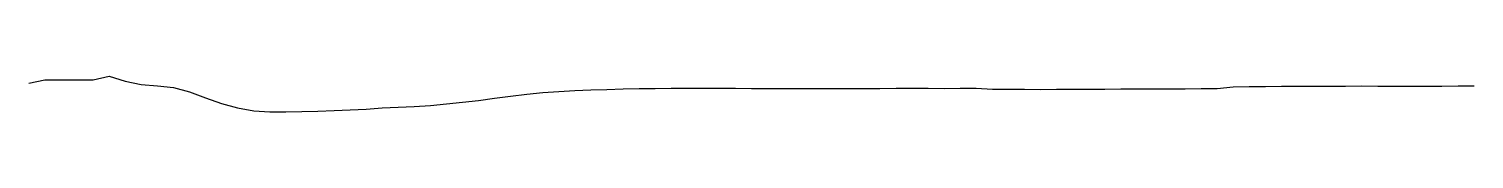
# Model space of a CAD drawing. Header units: metres. Extents: x -148477 to 168932, y -55673 to -2736.
# Drawn here: x -30062 to -29162, y -20705 to -20683 of the extents above; entities that cross this region are included whole.
import ezdxf

# ---------------------------------------------------------------- set-up
doc = ezdxf.new("R2010")
doc.units = ezdxf.units.M

msp = doc.modelspace()

# ---------------------------------------------------------------- linework, layer by layer
at = {"color": 6, "linetype": 'Continuous', "lineweight": -3, "ltscale": 0.5}
for p, q in [((-30061.8432, -20687.0121), (-30051.8432, -20684.9021)), ((-30051.8432, -20684.9021), (-30041.8432, -20684.9921)), ((-30041.8432, -20684.9921), (-30031.8432, -20684.9421)), ((-30031.8432, -20684.9421), (-30021.8432, -20685.0421)), ((-30021.8432, -20685.0421), (-30011.8432, -20682.6721)), ((-30011.8432, -20682.6721), (-30001.8432, -20685.7921)), ((-30001.8432, -20685.7921), (-29991.8432, -20687.9221)), ((-29991.8432, -20687.9221), (-29981.8432, -20688.7221)), ((-29981.8432, -20688.7221), (-29971.8432, -20689.8621)), ((-29971.8432, -20689.8621), (-29961.8432, -20692.4421)), ((-29711.8432, -20691.2221), (-29701.8432, -20690.9621)), ((-29701.8432, -20690.9621), (-29691.8432, -20690.5521)), ((-29691.8432, -20690.5521), (-29681.8432, -20690.4621)), ((-29681.8432, -20690.4621), (-29671.8432, -20690.3321)), ((-29671.8432, -20690.3321), (-29661.8432, -20690.2721)), ((-29661.8432, -20690.2721), (-29651.8432, -20690.1521)), ((-29651.8432, -20690.1521), (-29641.8432, -20690.1121)), ((-29641.8432, -20690.1121), (-29631.8432, -20690.1021)), ((-29631.8432, -20690.1021), (-29621.8432, -20690.2321)), ((-29621.8432, -20690.2321), (-29611.8432, -20690.3021)), ((-29611.8432, -20690.3021), (-29601.8432, -20690.3321)), ((-29601.8432, -20690.3321), (-29591.8432, -20690.3121)), ((-29591.8432, -20690.3121), (-29581.8432, -20690.3321)), ((-29581.8432, -20690.3321), (-29571.8432, -20690.3121)), ((-29571.8432, -20690.3121), (-29561.8432, -20690.3121)), ((-29561.8432, -20690.3121), (-29551.8432, -20690.3521)), ((-29551.8432, -20690.3521), (-29541.8432, -20690.3721)), ((-29541.8432, -20690.3721), (-29531.8432, -20690.3621)), ((-29531.8432, -20690.3621), (-29521.8432, -20690.2521)), ((-29521.8432, -20690.2521), (-29511.8432, -20690.1121)), ((-29511.8432, -20690.1121), (-29501.8432, -20690.1821)), ((-29501.8432, -20690.1821), (-29491.8432, -20690.3421)), ((-29491.8432, -20690.3421), (-29481.8432, -20690.2821)), ((-29481.8432, -20690.2821), (-29471.8432, -20690.2921)), ((-29471.8432, -20690.2921), (-29461.8432, -20690.7821)), ((-29461.8432, -20690.7821), (-29451.8432, -20690.8721)), ((-29451.8432, -20690.8721), (-29441.8432, -20690.8821)), ((-29441.8432, -20690.8821), (-29431.8432, -20691.0121)), ((-29431.8432, -20691.0121), (-29421.8432, -20690.9021)), ((-29421.8432, -20690.9021), (-29411.8432, -20690.8421)), ((-29411.8432, -20690.8421), (-29401.8432, -20690.7621)), ((-29401.8432, -20690.7621), (-29391.8432, -20690.7121)), ((-29391.8432, -20690.7121), (-29381.8432, -20690.6121)), ((-29381.8432, -20690.6121), (-29371.8432, -20690.5721)), ((-29371.8432, -20690.5721), (-29361.8432, -20690.5221)), ((-29361.8432, -20690.5221), (-29351.8432, -20690.5221)), ((-29351.8432, -20690.5221), (-29341.8432, -20690.5321)), ((-29341.8432, -20690.5321), (-29331.8432, -20690.4921)), ((-29331.8432, -20690.4921), (-29321.8432, -20690.3821)), ((-29321.8432, -20690.3821), (-29311.8432, -20689.4121)), ((-29311.8432, -20689.4121), (-29301.8432, -20689.1721)), ((-29301.8432, -20689.1721), (-29291.8432, -20689.0621)), ((-29291.8432, -20689.0621), (-29281.8432, -20689.0421)), ((-29281.8432, -20689.0421), (-29271.8432, -20689.0021)), ((-29271.8432, -20689.0021), (-29261.8432, -20688.9121)), ((-29261.8432, -20688.9121), (-29251.8432, -20688.8821)), ((-29251.8432, -20688.8821), (-29241.8432, -20688.8821)), ((-29241.8432, -20688.8821), (-29231.8432, -20688.8121)), ((-29231.8432, -20688.8121), (-29221.8432, -20688.9521)), ((-29221.8432, -20688.9521), (-29211.8432, -20688.9621)), ((-29211.8432, -20688.9621), (-29201.8432, -20688.9321)), ((-29201.8432, -20688.9321), (-29191.8432, -20688.9121)), ((-29191.8432, -20688.9121), (-29181.8432, -20688.8821)), ((-29181.8432, -20688.8821), (-29171.8432, -20688.8321)), ((-29171.8432, -20688.8321), (-29161.8432, -20688.8121)), ((-29961.8432, -20692.4421), (-29951.8432, -20696.1121)), ((-29951.8432, -20696.1121), (-29941.8432, -20699.7021)), ((-29941.8432, -20699.7021), (-29931.8432, -20702.4221)), ((-29801.8432, -20700.0121), (-29791.8432, -20699.0021)), ((-29791.8432, -20699.0021), (-29781.8432, -20697.7921)), ((-29781.8432, -20697.7921), (-29771.8432, -20696.4221)), ((-29771.8432, -20696.4221), (-29761.8432, -20695.1721)), ((-29761.8432, -20695.1721), (-29751.8432, -20694.0221)), ((-29751.8432, -20694.0221), (-29741.8432, -20692.9821)), ((-29741.8432, -20692.9821), (-29731.8432, -20692.2321)), ((-29731.8432, -20692.2321), (-29721.8432, -20691.6621)), ((-29721.8432, -20691.6621), (-29711.8432, -20691.2221)), ((-29931.8432, -20702.4221), (-29921.8432, -20704.3321)), ((-29921.8432, -20704.3321), (-29911.8432, -20704.9721)), ((-29911.8432, -20704.9721), (-29901.8432, -20704.8821)), ((-29901.8432, -20704.8821), (-29891.8432, -20704.7321)), ((-29891.8432, -20704.7321), (-29881.8432, -20704.4421)), ((-29881.8432, -20704.4421), (-29871.8432, -20704.1521)), ((-29871.8432, -20704.1521), (-29861.8432, -20703.7421)), ((-29861.8432, -20703.7421), (-29851.8432, -20703.2021)), ((-29851.8432, -20703.2021), (-29841.8432, -20702.5121)), ((-29841.8432, -20702.5121), (-29831.8432, -20701.9921)), ((-29831.8432, -20701.9921), (-29821.8432, -20701.5421)), ((-29821.8432, -20701.5421), (-29811.8432, -20700.8821)), ((-29811.8432, -20700.8821), (-29801.8432, -20700.0121))]:
    msp.add_line(p, q, dxfattribs=at)

doc.saveas('drawing.dxf')
